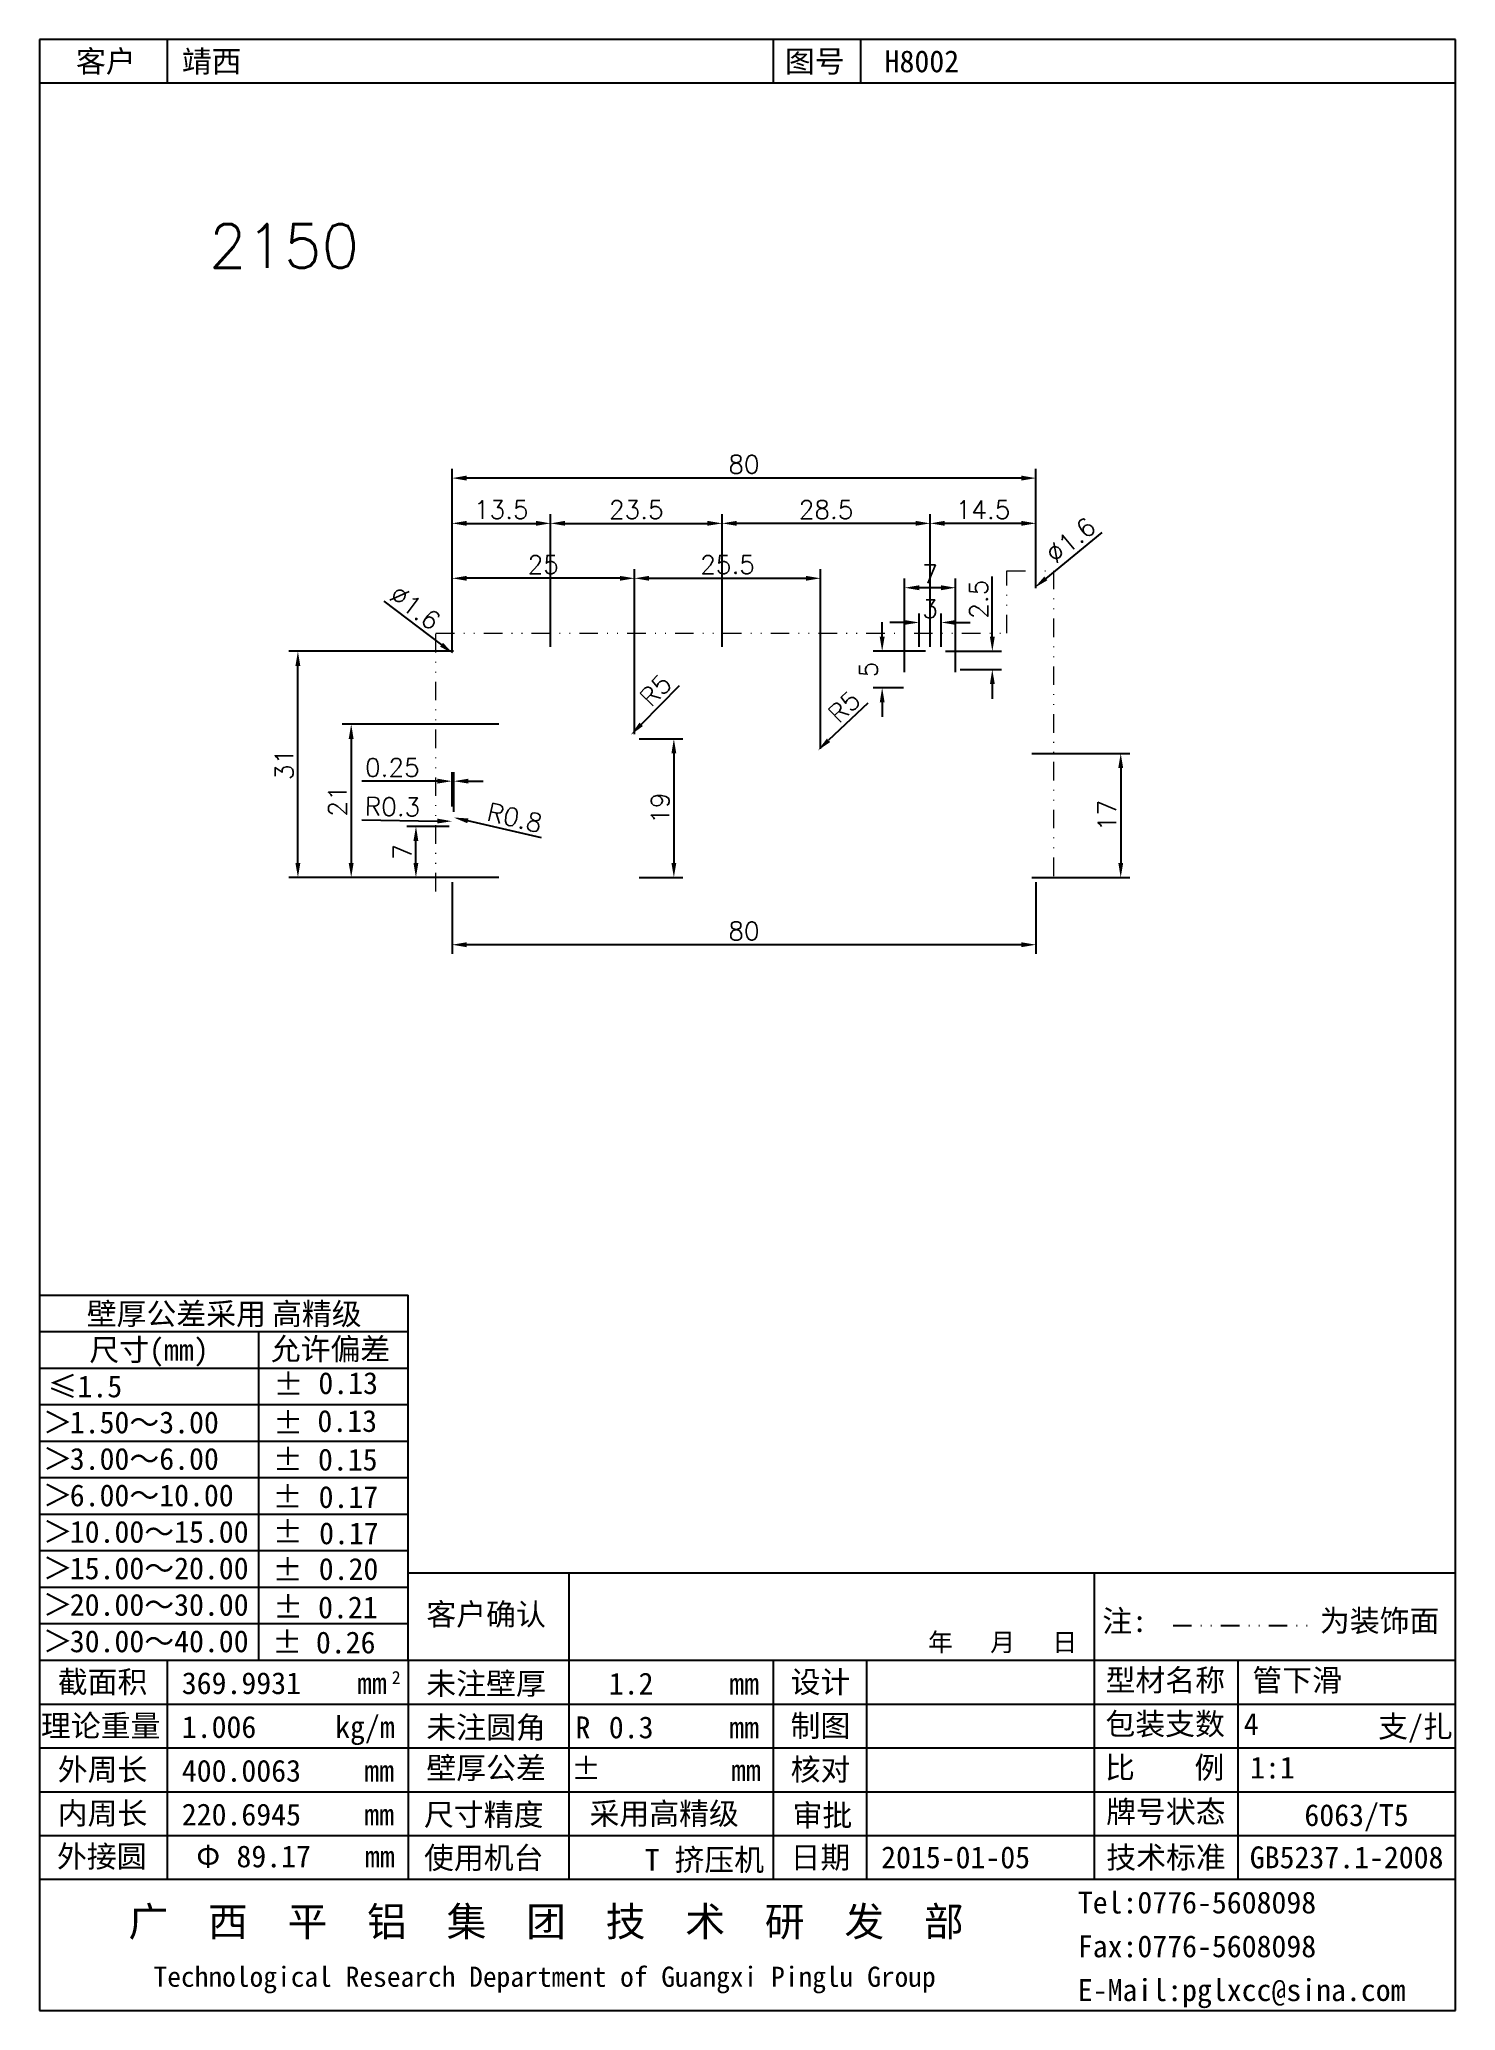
# Model space of a CAD drawing. Header units: millimetres. Extents: x -691 to 1378, y -267 to 296.
# Drawn here: x 214.2 to 408.2, y 3.5 to 273.6 of the extents above; entities that cross this region are included whole.
import ezdxf

# ---------------------------------------------------------------- set-up
doc = ezdxf.new("R2010")
doc.units = ezdxf.units.MM
doc.header["$MEASUREMENT"] = 0
doc.linetypes.add('DIVIDEX2', pattern=[63.5, 25.4, -12.7, 0, -12.7, 0, -12.7])
doc.layers.add('DIM', color=1, linetype='Continuous')
doc.layers.add('图层1', color=4, linetype='DIVIDEX2', lineweight=15)
doc.styles.add('LT2.5', font='SimSun.ttf', dxfattribs={"height": 2.5})
doc.styles.add('LT3', font='SimSun.ttf', dxfattribs={"height": 3})
doc.styles.add('LT4', font='SimSun.ttf', dxfattribs={"height": 4})
doc.styles.get("Standard").update_dxf_attribs({"font": 'txt', "bigfont": 'gbcbig.shx'})
doc.dimstyles.new('ISO-25', dxfattribs={"dimtxt": 2.5, "dimasz": 2, "dimexe": 1.25, "dimexo": 0.625, "dimtad": 1, "dimdsep": 46, "dimtxsty": 'Standard', "dimcen": 0, "dimadec": 0, "dimazin": 0, "dimtfac": 1, "dimtofl": 0, "dimtmove": 0, "dimatfit": 3, "dimfxl": 0, "dimarcsym": 0})

msp = doc.modelspace()

# ---------------------------------------------------------------- texts
at = {"layer": 'DIM', "insert": (237.391, 248.34), "char_height": 6, "width": 959.26044, "attachment_point": 1}
msp.add_mtext('2150', dxfattribs=at)

# ---------------------------------------------------------------- blocks, each defined once
blk = doc.blocks.new('1')
for p, q in [((195.97, 278.63), (1.97, 278.63)), ((1.97, 278.63), (1.97, 8.51)), ((19.47, 278.63), (19.47, 272.63)), ((102.47, 278.63), (102.47, 272.63)), ((114.43, 278.63), (114.43, 272.63)), ((195.97, 8.51), (195.97, 278.63)), ((195.97, 272.63), (1.97, 272.63)), ((52.47, 68.51), (195.97, 68.51)), ((74.47, 68.51), (74.47, 26.51)), ((146.47, 68.51), (146.47, 26.51)), ((1.97, 56.51), (195.97, 56.51)), ((19.47, 56.51), (19.47, 26.51)), ((52.47, 56.51), (52.47, 26.51)), ((102.47, 56.51), (102.47, 26.51)), ((115.27, 56.51), (115.27, 26.51)), ((166.13, 56.51), (166.13, 26.51)), ((1.97, 50.51), (195.97, 50.51)), ((1.97, 44.51), (195.97, 44.51)), ((1.97, 38.51), (195.97, 38.51)), ((1.97, 32.51), (195.97, 32.51)), ((1.97, 26.51), (195.97, 26.51)), ((1.97, 8.51), (195.97, 8.51))]:
    blk.add_line(p, q)
at = {"ltscale": 0.1}
for p, q in [((1.96, 106.55), (52.47, 106.55)), ((52.47, 56.55), (52.47, 106.55)), ((1.96, 101.55), (52.47, 101.55)), ((31.98, 101.55), (31.98, 56.55)), ((1.96, 96.55), (52.47, 96.55)), ((1.96, 91.55), (52.47, 91.55)), ((1.96, 86.55), (52.47, 86.55)), ((1.97, 86.55), (52.47, 86.55)), ((1.97, 81.55), (52.47, 81.55)), ((1.97, 76.55), (52.47, 76.55)), ((1.97, 71.55), (52.47, 71.55)), ((1.97, 66.55), (52.47, 66.55)), ((1.97, 61.55), (52.47, 61.55))]:
    blk.add_line(p, q, dxfattribs=at)
at = {"linetype": 'DIVIDEX2', "ltscale": 0.1}
blk.add_line((157.27, 61.3), (175.68, 61.3), dxfattribs=at)
for s, height, style, p in [('客户', 3, 'LT3', (6.97, 274.13)), ('图号', 3, 'LT3', (104.1, 274.13)), ('客户确认', 3, 'LT3', (54.97, 61.32)), ('年   月   日', 2.5, 'LT3', (123.69, 57.75)), ('截面积', 3, 'LT3', (4.47, 52.05)), ('mm', 3, 'LT3', (45.47, 51.88)), ('2', 1.8, 'LT3', (50.23, 53.25)), ('未注壁厚', 3, 'LT3', (54.97, 51.82)), ('mm', 3, 'LT3', (96.47, 51.82)), ('设计', 3, 'LT3', (104.87, 52.05)), ('型材名称', 3, 'LT3', (148.02, 52.29)), ('理论重量', 3, 'LT3', (2.17, 46.05)), ('kg/m', 3, 'LT3', (42.47, 45.88)), ('未注圆角', 3, 'LT3', (54.97, 45.82)), ('R', 3, 'LT3', (75.4, 45.82)), ('制图', 3, 'LT3', (104.87, 46.05)), ('包装支数', 3, 'LT3', (148, 46.29)), ('mm', 3, 'LT3', (96.47, 45.82)), ('外周长', 3, 'LT3', (4.47, 40.05)), ('壁厚公差', 3, 'LT3', (54.97, 40.26)), ('核对', 3, 'LT3', (104.87, 40.05)), ('比    例', 3, 'LT3', (147.95, 40.32)), ('mm', 3, 'LT3', (46.47, 39.88)), ('内周长', 3, 'LT3', (4.47, 34.05)), ('mm', 3, 'LT3', (46.47, 33.88)), ('牌号状态', 3, 'LT3', (148.09, 34.26)), ('外接圆 ', 3, 'LT3', (4.37, 28.14)), ('Φ', 3, 'LT3', (23.45, 28.14)), ('mm', 3, 'LT3', (46.56, 28.14)), ('使用机台', 3, 'LT3', (54.65, 27.95)), ('日期', 3, 'LT3', (104.87, 28.01)), ('技术标准', 3, 'LT3', (148.12, 28.01)), ('GB5237.1-2008', 3, 'LT3', (167.78, 28.01)), ('Tel:0776-5608098', 3, 'LT3', (144.22, 21.82)), ('广  西  平  铝  集  团  技  术  研  发  部', 4, 'LT4', (14.15, 18.71)), ('Fax:0776-5608098', 3, 'LT3', (144.22, 15.82)), ('Technological Research Department of Guangxi Pinglu Group', 2.7638, 'LT2.5', (17.59, 11.77)), ('E-Mail:pglxcc@sina.com', 3, 'LT3', (144.22, 9.82))]:
    blk.add_text(s, height=height, dxfattribs=dict(style=style)).set_placement(p)
at = {"ltscale": 0.1, "style": 'LT3'}
for s, p in [('壁厚公差采用', (8.44, 102.49)), ('高精级', (33.83, 102.49)), ('尺寸(mm)', (8.8, 97.57)), ('允许偏差', (33.65, 97.67)), ('≤1.5', (3.1, 92.55)), ('±', (34.03, 92.82)), ('0.13', (40.18, 93)), ('1.50～3.00', (6.12, 87.62)), ('±', (33.98, 87.55)), ('0.13', (40.05, 87.81)), ('3.00～6.00', (6.12, 82.62)), ('±', (33.96, 82.53)), ('0.15', (40.12, 82.52)), ('6.00～10.00', (6.12, 77.62)), ('±', (33.91, 77.4)), ('0.17', (40.21, 77.39)), ('±', (33.94, 72.61)), ('10.00～15.00', (6.12, 72.62)), ('0.17', (40.28, 72.42)), ('15.00～20.00', (6.12, 67.62)), ('±', (33.92, 67.39)), ('0.20', (40.23, 67.53)), ('20.00～30.00', (6.12, 62.62)), ('±', (34, 62.3)), ('0.21', (40.14, 62.27)), ('注:', (147.57, 60.4)), ('为装饰面', (177.39, 60.44)), ('30.00～40.00', (6.12, 57.62)), ('±', (33.86, 57.47)), ('0.26', (39.84, 57.46)), ('支/扎', (185.36, 45.95)), ('±', (74.8, 40.17)), ('mm', (96.71, 39.96)), ('尺寸精度', (54.64, 33.87)), ('采用高精级', (77.32, 34.01)), ('审批', (105.14, 33.78)), ('6063/T5', (175.26, 33.8)), ('T 挤压机', (84.88, 27.67))]:
    blk.add_text(s, height=3, dxfattribs=at).set_placement(p)
for p in [(2.94, 91.22), (2.94, 86.22), (2.94, 81.22), (2.94, 76.22), (2.94, 71.22), (2.94, 66.22), (2.94, 61.22)]:
    blk.add_text('∧', height=3, rotation=270, dxfattribs=at).set_placement(p)
at = {"style": 'LT3', "flags": 12}
for tag, p in [('客户', (21.47, 274.13)), ('图号', (117.75, 274.13)), ('截面积', (21.47, 51.88)), ('未注壁厚', (79.97, 51.82)), ('设计', (117.27, 52.05)), ('型材名称', (168.13, 52.29)), ('理论重量', (21.47, 45.88)), ('未注圆角', (79.97, 45.82)), ('制图', (117.27, 46.05)), ('包装支数', (166.95, 46.29)), ('外周长', (21.47, 39.88)), ('壁厚公差', (79.97, 40.05)), ('核对', (117.27, 40.05)), ('比例', (167.83, 40.32)), ('内周长', (21.47, 33.88)), ('审批', (117.27, 33.86)), ('外接圆D', (28.95, 28.14)), ('使用机台', (74.87, 27.74)), ('日期', (117.27, 28.01))]:
    blk.add_attdef(tag, p, '', height=3, dxfattribs=at)
blk = doc.blocks.new('*D19')
at = {"layer": 'Defpoints', "color": 0, "transparency": 16777216}
for p in [(270.69, 158.79), (350.69, 158.79), (270.69, 149.58)]:
    blk.add_point(p, dxfattribs=at)
at = {"layer": 'DIM', "color": 0, "lineweight": -2, "transparency": 16777216}
for p, q in [((270.69, 158.17), (270.69, 148.33)), ((350.69, 158.17), (350.69, 148.33)), ((348.69, 149.58), (272.69, 149.58))]:
    blk.add_line(p, q, dxfattribs=at)
at = {"layer": 'DIM', "color": 0, "transparency": 16777216}
for points in [[(272.69, 149.91), (272.69, 149.24), (270.69, 149.58)], [(348.69, 149.91), (348.69, 149.24), (350.69, 149.58)]]:
    blk.add_solid(points, dxfattribs=at)
at = {"layer": 'DIM', "color": 0, "transparency": 16777216, "insert": (310.69, 151.45), "char_height": 2.5, "attachment_point": 5}
blk.add_mtext('80', dxfattribs=at)
blk = doc.blocks.new('*D20')
at = {"layer": 'Defpoints', "color": 0, "transparency": 16777216}
for p in [(249.58, 189.79), (271.51, 189.79), (270.69, 158.79)]:
    blk.add_point(p, dxfattribs=at)
at = {"layer": 'DIM', "color": 0, "lineweight": -2, "transparency": 16777216}
for p, q in [((270.88, 189.79), (248.33, 189.79)), ((249.58, 160.79), (249.58, 187.79)), ((270.06, 158.79), (248.33, 158.79))]:
    blk.add_line(p, q, dxfattribs=at)
at = {"layer": 'DIM', "color": 0, "transparency": 16777216}
for points in [[(249.24, 187.79), (249.91, 187.79), (249.58, 189.79)], [(249.24, 160.79), (249.91, 160.79), (249.58, 158.79)]]:
    blk.add_solid(points, dxfattribs=at)
at = {"layer": 'DIM', "color": 0, "transparency": 16777216, "insert": (247.7, 174.29), "char_height": 2.5, "attachment_point": 5, "rotation": 90}
blk.add_mtext('31', dxfattribs=at)
blk = doc.blocks.new('*D21')
at = {"layer": 'Defpoints', "color": 0, "transparency": 16777216}
for p in [(277.74, 179.79), (256.88, 158.79), (277.74, 158.79)]:
    blk.add_point(p, dxfattribs=at)
at = {"layer": 'DIM', "color": 0, "lineweight": -2, "transparency": 16777216}
for p, q in [((277.11, 179.79), (255.63, 179.79)), ((256.88, 177.79), (256.88, 160.79)), ((277.11, 158.79), (255.63, 158.79))]:
    blk.add_line(p, q, dxfattribs=at)
at = {"layer": 'DIM', "color": 0, "transparency": 16777216}
for points in [[(256.54, 177.79), (257.21, 177.79), (256.88, 179.79)], [(256.54, 160.79), (257.21, 160.79), (256.88, 158.79)]]:
    blk.add_solid(points, dxfattribs=at)
at = {"layer": 'DIM', "color": 0, "transparency": 16777216, "insert": (255, 169.29), "char_height": 2.5, "attachment_point": 5, "rotation": 90}
blk.add_mtext('21', dxfattribs=at)
blk = doc.blocks.new('*D22')
at = {"layer": 'Defpoints', "color": 0, "transparency": 16777216}
for p in [(284.19, 207.32), (284.19, 189.79), (270.69, 188.99)]:
    blk.add_point(p, dxfattribs=at)
at = {"layer": 'DIM', "color": 0, "lineweight": -2, "transparency": 16777216}
for p, q in [((270.69, 189.62), (270.69, 208.57)), ((284.19, 190.42), (284.19, 208.57)), ((272.69, 207.32), (282.19, 207.32))]:
    blk.add_line(p, q, dxfattribs=at)
at = {"layer": 'DIM', "color": 0, "transparency": 16777216}
for points in [[(272.69, 207.66), (272.69, 206.99), (270.69, 207.32)], [(282.19, 207.66), (282.19, 206.99), (284.19, 207.32)]]:
    blk.add_solid(points, dxfattribs=at)
at = {"layer": 'DIM', "color": 0, "transparency": 16777216, "insert": (277.44, 209.2), "char_height": 2.5, "attachment_point": 5}
blk.add_mtext('13.5', dxfattribs=at)
blk = doc.blocks.new('*D23')
at = {"layer": 'Defpoints', "color": 0, "transparency": 16777216}
for p in [(307.69, 207.32), (284.19, 189.79), (307.69, 189.79)]:
    blk.add_point(p, dxfattribs=at)
at = {"layer": 'DIM', "color": 0, "lineweight": -2, "transparency": 16777216}
for p, q in [((284.19, 190.42), (284.19, 208.57)), ((307.69, 190.42), (307.69, 208.57)), ((286.19, 207.32), (305.69, 207.32))]:
    blk.add_line(p, q, dxfattribs=at)
at = {"layer": 'DIM', "color": 0, "transparency": 16777216}
for points in [[(286.19, 207.66), (286.19, 206.99), (284.19, 207.32)], [(305.69, 207.66), (305.69, 206.99), (307.69, 207.32)]]:
    blk.add_solid(points, dxfattribs=at)
at = {"layer": 'DIM', "color": 0, "transparency": 16777216, "insert": (295.94, 209.2), "char_height": 2.5, "attachment_point": 5}
blk.add_mtext('23.5', dxfattribs=at)
blk = doc.blocks.new('*D24')
at = {"layer": 'Defpoints', "color": 0, "transparency": 16777216}
for p in [(307.69, 207.32), (307.69, 189.79), (336.19, 189.79)]:
    blk.add_point(p, dxfattribs=at)
at = {"layer": 'DIM', "color": 0, "lineweight": -2, "transparency": 16777216}
for p, q in [((307.69, 190.42), (307.69, 208.57)), ((336.19, 190.42), (336.19, 208.57)), ((334.19, 207.32), (309.69, 207.32))]:
    blk.add_line(p, q, dxfattribs=at)
at = {"layer": 'DIM', "color": 0, "transparency": 16777216}
for points in [[(309.69, 207.66), (309.69, 206.99), (307.69, 207.32)], [(334.19, 207.66), (334.19, 206.99), (336.19, 207.32)]]:
    blk.add_solid(points, dxfattribs=at)
at = {"layer": 'DIM', "color": 0, "transparency": 16777216, "insert": (321.94, 209.2), "char_height": 2.5, "attachment_point": 5}
blk.add_mtext('28.5', dxfattribs=at)
blk = doc.blocks.new('*D25')
at = {"layer": 'Defpoints', "color": 0, "transparency": 16777216}
for p in [(336.19, 207.32), (350.69, 197.82), (336.19, 189.79)]:
    blk.add_point(p, dxfattribs=at)
at = {"layer": 'DIM', "color": 0, "lineweight": -2, "transparency": 16777216}
for p, q in [((336.19, 190.42), (336.19, 208.57)), ((350.69, 198.45), (350.69, 208.57)), ((348.69, 207.32), (338.19, 207.32))]:
    blk.add_line(p, q, dxfattribs=at)
at = {"layer": 'DIM', "color": 0, "transparency": 16777216}
for points in [[(338.19, 207.66), (338.19, 206.99), (336.19, 207.32)], [(348.69, 207.66), (348.69, 206.99), (350.69, 207.32)]]:
    blk.add_solid(points, dxfattribs=at)
at = {"layer": 'DIM', "color": 0, "transparency": 16777216, "insert": (343.44, 209.2), "char_height": 2.5, "attachment_point": 5}
blk.add_mtext('14.5', dxfattribs=at)
blk = doc.blocks.new('*D26')
at = {"layer": 'Defpoints', "color": 0, "transparency": 16777216}
for p in [(270.69, 213.52), (350.69, 197.99), (270.69, 188.99)]:
    blk.add_point(p, dxfattribs=at)
at = {"layer": 'DIM', "color": 0, "lineweight": -2, "transparency": 16777216}
for p, q in [((270.69, 189.62), (270.69, 214.77)), ((348.69, 213.52), (272.69, 213.52)), ((350.69, 198.62), (350.69, 214.77))]:
    blk.add_line(p, q, dxfattribs=at)
at = {"layer": 'DIM', "color": 0, "transparency": 16777216}
for points in [[(272.69, 213.86), (272.69, 213.19), (270.69, 213.52)], [(348.69, 213.86), (348.69, 213.19), (350.69, 213.52)]]:
    blk.add_solid(points, dxfattribs=at)
at = {"layer": 'DIM', "color": 0, "transparency": 16777216, "insert": (310.69, 215.4), "char_height": 2.5, "attachment_point": 5}
blk.add_mtext('80', dxfattribs=at)
blk = doc.blocks.new('*D27')
at = {"layer": 'Defpoints', "color": 0, "transparency": 16777216}
for p in [(295.69, 177.79), (295.69, 158.79), (301.08, 158.79)]:
    blk.add_point(p, dxfattribs=at)
at = {"layer": 'DIM', "color": 0, "lineweight": -2, "transparency": 16777216}
for p, q in [((296.31, 177.79), (302.33, 177.79)), ((301.08, 175.79), (301.08, 160.79)), ((296.31, 158.79), (302.33, 158.79))]:
    blk.add_line(p, q, dxfattribs=at)
at = {"layer": 'DIM', "color": 0, "transparency": 16777216}
for points in [[(300.75, 175.79), (301.42, 175.79), (301.08, 177.79)], [(300.75, 160.79), (301.42, 160.79), (301.08, 158.79)]]:
    blk.add_solid(points, dxfattribs=at)
at = {"layer": 'DIM', "color": 0, "transparency": 16777216, "insert": (299.21, 168.29), "char_height": 2.5, "attachment_point": 5, "rotation": 90}
blk.add_mtext('19', dxfattribs=at)
blk = doc.blocks.new('*D28')
at = {"layer": 'Defpoints', "color": 0, "transparency": 16777216}
for p in [(349.49, 175.79), (349.49, 158.79), (362.3, 158.79)]:
    blk.add_point(p, dxfattribs=at)
at = {"layer": 'DIM', "color": 0, "lineweight": -2, "transparency": 16777216}
for p, q in [((350.11, 175.79), (363.55, 175.79)), ((362.3, 173.79), (362.3, 160.79)), ((350.11, 158.79), (363.55, 158.79))]:
    blk.add_line(p, q, dxfattribs=at)
at = {"layer": 'DIM', "color": 0, "transparency": 16777216}
for points in [[(361.97, 173.79), (362.64, 173.79), (362.3, 175.79)], [(361.97, 160.79), (362.64, 160.79), (362.3, 158.79)]]:
    blk.add_solid(points, dxfattribs=at)
at = {"layer": 'DIM', "color": 0, "transparency": 16777216, "insert": (360.43, 167.29), "char_height": 2.5, "attachment_point": 5, "rotation": 90}
blk.add_mtext('17', dxfattribs=at)
blk = doc.blocks.new('*D29')
at = {"layer": 'Defpoints', "color": 0, "transparency": 16777216}
for p in [(270.85, 189.48), (272.12, 188.51)]:
    blk.add_point(p, dxfattribs=at)
at = {"layer": 'DIM', "color": 0, "lineweight": -2, "transparency": 16777216}
blk.add_line((261.34, 196.66), (269.25, 190.68), dxfattribs=at)
at = {"layer": 'DIM', "color": 0, "transparency": 16777216}
blk.add_solid([(269.45, 190.95), (269.05, 190.42), (270.85, 189.48)], dxfattribs=at)
at = {"layer": 'DIM', "color": 0, "transparency": 16777216, "insert": (265.63, 195.77), "char_height": 2.5, "attachment_point": 5, "rotation": 322.9103}
blk.add_mtext('∅1.6', dxfattribs=at)
blk = doc.blocks.new('*D30')
at = {"layer": 'Defpoints', "color": 0, "transparency": 16777216}
for p in [(349.27, 197.48), (350.5, 198.5)]:
    blk.add_point(p, dxfattribs=at)
at = {"layer": 'DIM', "color": 0, "lineweight": -2, "transparency": 16777216}
blk.add_line((359.7, 206.08), (352.05, 199.77), dxfattribs=at)
at = {"layer": 'DIM', "color": 0, "transparency": 16777216}
blk.add_solid([(351.83, 200.03), (352.26, 199.52), (350.5, 198.5)], dxfattribs=at)
at = {"layer": 'DIM', "color": 0, "transparency": 16777216, "insert": (355.45, 205.01), "char_height": 2.5, "attachment_point": 5, "rotation": 39.4704}
blk.add_mtext('∅1.6', dxfattribs=at)
blk = doc.blocks.new('*D31')
at = {"layer": 'Defpoints', "color": 0, "transparency": 16777216}
for p in [(270.69, 199.79), (270.69, 188.99), (295.69, 177.79)]:
    blk.add_point(p, dxfattribs=at)
at = {"layer": 'DIM', "color": 0, "lineweight": -2, "transparency": 16777216}
for p, q in [((270.69, 189.62), (270.69, 201.04)), ((295.69, 178.42), (295.69, 201.04)), ((293.69, 199.79), (272.69, 199.79))]:
    blk.add_line(p, q, dxfattribs=at)
at = {"layer": 'DIM', "color": 0, "transparency": 16777216}
for points in [[(272.69, 200.12), (272.69, 199.46), (270.69, 199.79)], [(293.69, 200.12), (293.69, 199.46), (295.69, 199.79)]]:
    blk.add_solid(points, dxfattribs=at)
at = {"layer": 'DIM', "color": 0, "transparency": 16777216, "insert": (283.19, 201.67), "char_height": 2.5, "attachment_point": 5}
blk.add_mtext('25', dxfattribs=at)
blk = doc.blocks.new('*D32')
at = {"layer": 'Defpoints', "color": 0, "transparency": 16777216}
for p in [(321.19, 199.79), (295.69, 177.79), (321.19, 175.79)]:
    blk.add_point(p, dxfattribs=at)
at = {"layer": 'DIM', "color": 0, "lineweight": -2, "transparency": 16777216}
for p, q in [((295.69, 178.42), (295.69, 201.04)), ((321.19, 176.42), (321.19, 201.04)), ((297.69, 199.79), (319.19, 199.79))]:
    blk.add_line(p, q, dxfattribs=at)
at = {"layer": 'DIM', "color": 0, "transparency": 16777216}
for points in [[(297.69, 200.12), (297.69, 199.46), (295.69, 199.79)], [(319.19, 200.12), (319.19, 199.46), (321.19, 199.79)]]:
    blk.add_solid(points, dxfattribs=at)
at = {"layer": 'DIM', "color": 0, "transparency": 16777216, "insert": (308.44, 201.67), "char_height": 2.5, "attachment_point": 5}
blk.add_mtext('25.5', dxfattribs=at)
blk = doc.blocks.new('*D33')
at = {"layer": 'Defpoints', "color": 0, "transparency": 16777216}
for p in [(295.2, 178.35), (291.69, 174.79)]:
    blk.add_point(p, dxfattribs=at)
at = {"layer": 'DIM', "color": 0, "lineweight": -2, "transparency": 16777216}
blk.add_line((301.82, 185.05), (296.61, 179.77), dxfattribs=at)
at = {"layer": 'DIM', "color": 0, "transparency": 16777216}
blk.add_solid([(296.37, 180.01), (296.84, 179.54), (295.2, 178.35)], dxfattribs=at)
at = {"layer": 'DIM', "color": 0, "transparency": 16777216, "insert": (298.58, 184.44), "char_height": 2.5, "attachment_point": 5, "rotation": 45.3306}
blk.add_mtext('R5', dxfattribs=at)
blk = doc.blocks.new('*D34')
at = {"layer": 'Defpoints', "color": 0, "transparency": 16777216}
for p in [(320.83, 176.22), (317.19, 172.79)]:
    blk.add_point(p, dxfattribs=at)
at = {"layer": 'DIM', "color": 0, "lineweight": -2, "transparency": 16777216}
blk.add_line((327.68, 182.67), (322.28, 177.59), dxfattribs=at)
at = {"layer": 'DIM', "color": 0, "transparency": 16777216}
blk.add_solid([(322.05, 177.83), (322.51, 177.35), (320.83, 176.22)], dxfattribs=at)
at = {"layer": 'DIM', "color": 0, "transparency": 16777216, "insert": (324.43, 182.18), "char_height": 2.5, "attachment_point": 5, "rotation": 43.2574}
blk.add_mtext('R5', dxfattribs=at)
blk = doc.blocks.new('*D35')
at = {"layer": 'Defpoints', "color": 0, "transparency": 16777216}
for p in [(332.69, 198.5), (332.69, 186.29), (339.69, 186.29)]:
    blk.add_point(p, dxfattribs=at)
at = {"layer": 'DIM', "color": 0, "lineweight": -2, "transparency": 16777216}
for p, q in [((332.69, 186.92), (332.69, 199.75)), ((337.69, 198.5), (334.69, 198.5)), ((339.69, 186.92), (339.69, 199.75))]:
    blk.add_line(p, q, dxfattribs=at)
at = {"layer": 'DIM', "color": 0, "transparency": 16777216}
for points in [[(334.69, 198.83), (334.69, 198.16), (332.69, 198.5)], [(337.69, 198.83), (337.69, 198.16), (339.69, 198.5)]]:
    blk.add_solid(points, dxfattribs=at)
at = {"layer": 'DIM', "color": 0, "transparency": 16777216, "insert": (336.19, 200.37), "char_height": 2.5, "attachment_point": 5}
blk.add_mtext('7', dxfattribs=at)
blk = doc.blocks.new('*D36')
at = {"layer": 'Defpoints', "color": 0, "transparency": 16777216}
for p in [(336.19, 189.79), (329.62, 184.79), (333.19, 184.79)]:
    blk.add_point(p, dxfattribs=at)
at = {"layer": 'DIM', "color": 0, "lineweight": -2, "transparency": 16777216}
for p, q in [((329.62, 191.79), (329.62, 193.79)), ((335.56, 189.79), (328.37, 189.79)), ((332.56, 184.79), (328.37, 184.79)), ((329.62, 182.79), (329.62, 180.79))]:
    blk.add_line(p, q, dxfattribs=at)
at = {"layer": 'DIM', "color": 0, "transparency": 16777216}
for points in [[(329.29, 191.79), (329.96, 191.79), (329.62, 189.79)], [(329.29, 182.79), (329.96, 182.79), (329.62, 184.79)]]:
    blk.add_solid(points, dxfattribs=at)
at = {"layer": 'DIM', "color": 0, "transparency": 16777216, "insert": (327.75, 187.29), "char_height": 2.5, "attachment_point": 5, "rotation": 90}
blk.add_mtext('5', dxfattribs=at)
blk = doc.blocks.new('*D37')
at = {"layer": 'Defpoints', "color": 0, "transparency": 16777216}
for p in [(337.69, 193.74), (334.69, 189.79), (337.69, 189.79)]:
    blk.add_point(p, dxfattribs=at)
at = {"layer": 'DIM', "color": 0, "lineweight": -2, "transparency": 16777216}
for p, q in [((334.69, 190.42), (334.69, 194.99)), ((337.69, 190.42), (337.69, 194.99)), ((332.69, 193.74), (330.69, 193.74)), ((339.69, 193.74), (341.69, 193.74))]:
    blk.add_line(p, q, dxfattribs=at)
at = {"layer": 'DIM', "color": 0, "transparency": 16777216}
for points in [[(332.69, 194.07), (332.69, 193.41), (334.69, 193.74)], [(339.69, 194.07), (339.69, 193.41), (337.69, 193.74)]]:
    blk.add_solid(points, dxfattribs=at)
at = {"layer": 'DIM', "color": 0, "transparency": 16777216, "insert": (336.19, 195.61), "char_height": 2.5, "attachment_point": 5}
blk.add_mtext('3', dxfattribs=at)
blk = doc.blocks.new('*D38')
at = {"layer": 'Defpoints', "color": 0, "transparency": 16777216}
for p in [(337.69, 189.79), (344.71, 189.79), (339.69, 187.29)]:
    blk.add_point(p, dxfattribs=at)
at = {"layer": 'DIM', "color": 0, "lineweight": -2, "transparency": 16777216}
for p, q in [((344.71, 191.79), (344.71, 200.04)), ((338.31, 189.79), (345.96, 189.79)), ((340.31, 187.29), (345.96, 187.29)), ((344.71, 185.29), (344.71, 183.29))]:
    blk.add_line(p, q, dxfattribs=at)
at = {"layer": 'DIM', "color": 0, "transparency": 16777216}
for points in [[(344.38, 191.79), (345.05, 191.79), (344.71, 189.79)], [(344.38, 185.29), (345.05, 185.29), (344.71, 187.29)]]:
    blk.add_solid(points, dxfattribs=at)
at = {"layer": 'DIM', "color": 0, "transparency": 16777216, "insert": (342.84, 196.92), "char_height": 2.5, "attachment_point": 5, "rotation": 90}
blk.add_mtext('2.5', dxfattribs=at)
blk = doc.blocks.new('*D39')
at = {"layer": 'Defpoints', "color": 0, "transparency": 16777216}
for p in [(265.75, 165.79), (270.94, 165.79), (270.69, 158.79)]:
    blk.add_point(p, dxfattribs=at)
at = {"layer": 'DIM', "color": 0, "lineweight": -2, "transparency": 16777216}
for p, q in [((270.31, 165.79), (264.5, 165.79)), ((265.75, 160.79), (265.75, 163.79)), ((270.06, 158.79), (264.5, 158.79))]:
    blk.add_line(p, q, dxfattribs=at)
at = {"layer": 'DIM', "color": 0, "transparency": 16777216}
for points in [[(265.41, 163.79), (266.08, 163.79), (265.75, 165.79)], [(265.41, 160.79), (266.08, 160.79), (265.75, 158.79)]]:
    blk.add_solid(points, dxfattribs=at)
at = {"layer": 'DIM', "color": 0, "transparency": 16777216, "insert": (263.87, 162.29), "char_height": 2.5, "attachment_point": 5, "rotation": 90}
blk.add_mtext('7', dxfattribs=at)
blk = doc.blocks.new('*D40')
at = {"layer": 'Defpoints', "color": 0, "transparency": 16777216}
for p in [(270.69, 171.99), (270.69, 167.89), (270.94, 167.19)]:
    blk.add_point(p, dxfattribs=at)
at = {"layer": 'DIM', "color": 0, "lineweight": -2, "transparency": 16777216}
for p, q in [((270.69, 168.51), (270.69, 173.24)), ((270.94, 167.81), (270.94, 173.24)), ((268.69, 171.99), (258.35, 171.99)), ((272.94, 171.99), (274.94, 171.99))]:
    blk.add_line(p, q, dxfattribs=at)
at = {"layer": 'DIM', "color": 0, "transparency": 16777216}
for points in [[(268.69, 172.33), (268.69, 171.66), (270.69, 171.99)], [(272.94, 172.33), (272.94, 171.66), (270.94, 171.99)]]:
    blk.add_solid(points, dxfattribs=at)
at = {"layer": 'DIM', "color": 0, "transparency": 16777216, "insert": (262.52, 173.87), "char_height": 2.5, "attachment_point": 5}
blk.add_mtext('0.25', dxfattribs=at)
blk = doc.blocks.new('*D41')
at = {"layer": 'Defpoints', "color": 0, "transparency": 16777216}
for p in [(270.14, 167.19), (270.91, 167.01)]:
    blk.add_point(p, dxfattribs=at)
at = {"layer": 'DIM', "color": 0, "lineweight": -2, "transparency": 16777216}
blk.add_line((282.93, 164.22), (272.86, 166.56), dxfattribs=at)
at = {"layer": 'DIM', "color": 0, "transparency": 16777216}
blk.add_solid([(272.94, 166.88), (272.79, 166.23), (270.91, 167.01)], dxfattribs=at)
at = {"layer": 'DIM', "color": 0, "transparency": 16777216, "insert": (279.29, 166.99), "char_height": 2.5, "attachment_point": 5, "rotation": 346.9488}
blk.add_mtext('R0.8', dxfattribs=at)
blk = doc.blocks.new('*D42')
at = {"layer": 'Defpoints', "color": 0, "transparency": 16777216}
for p in [(270.69, 166.5), (270.99, 166.49)]:
    blk.add_point(p, dxfattribs=at)
at = {"layer": 'DIM', "color": 0, "lineweight": -2, "transparency": 16777216}
blk.add_line((258.35, 166.67), (268.69, 166.52), dxfattribs=at)
at = {"layer": 'DIM', "color": 0, "transparency": 16777216}
blk.add_solid([(268.69, 166.86), (268.68, 166.19), (270.69, 166.5)], dxfattribs=at)
at = {"layer": 'DIM', "color": 0, "transparency": 16777216, "insert": (262.55, 168.49), "char_height": 2.5, "attachment_point": 5, "rotation": 359.1705}
blk.add_mtext('R0.3', dxfattribs=at)

# ---------------------------------------------------------------- dimensions: what is measured, and where the dimension line sits
at = {"layer": 'DIM'}
for base, p1, p2, picture, middle in [((270.685, 213.523), (350.685, 197.993), (270.685, 188.993), '*D26', (310.685, 215.398)), ((284.185, 207.323), (270.685, 188.993), (284.185, 189.793), '*D22', (277.435, 209.198)), ((307.685, 207.323), (284.185, 189.793), (307.685, 189.793), '*D23', (295.935, 209.198)), ((307.685, 207.323), (336.185, 189.793), (307.685, 189.793), '*D24', (321.935, 209.198)), ((336.185, 207.323), (350.685, 197.82), (336.185, 189.793), '*D25', (343.435, 209.198)), ((270.685, 199.791), (295.685, 177.793), (270.685, 188.993), '*D31', (283.185, 201.666)), ((321.185, 199.791), (295.685, 177.793), (321.185, 175.793), '*D32', (308.435, 201.666)), ((332.685, 198.497), (339.685, 186.293), (332.685, 186.293), '*D35', (336.185, 200.372)), ((337.685, 193.74), (334.685, 189.793), (337.685, 189.793), '*D37', (336.185, 195.615))]:
    dim = msp.add_linear_dim(base=base, p1=p1, p2=p2, dimstyle='ISO-25', override={"dimfxl": 1.25}, dxfattribs=at)
    dim.commit()
    dim.dimension.update_dxf_attribs({"geometry": picture, "text_midpoint": middle})
for p1, p2, picture, middle in [((349.268, 197.485), (350.503, 198.502), '*D30', (355.454, 205.008)), ((272.123, 188.511), (270.847, 189.476), '*D29', (265.63, 195.771))]:
    dim = msp.add_diameter_dim_2p(p1=p1, p2=p2, dimstyle='ISO-25', override={"dimfxl": 1.25}, dxfattribs=at)
    dim.commit()
    dim.dimension.update_dxf_attribs({"geometry": picture, "text_midpoint": middle})
for base, p1, p2, picture, middle in [((344.714, 189.793), (339.685, 187.293), (337.685, 189.793), '*D38', (342.839, 196.918)), ((329.624, 184.793), (336.185, 189.793), (333.185, 184.793), '*D36', (327.749, 187.293)), ((301.084, 158.793), (295.685, 177.793), (295.685, 158.793), '*D27', (299.209, 168.293)), ((362.302, 158.793), (349.485, 175.793), (349.485, 158.793), '*D28', (360.427, 167.293)), ((265.748, 165.793), (270.685, 158.793), (270.935, 165.793), '*D39', (263.873, 162.293))]:
    dim = msp.add_linear_dim(base=base, p1=p1, p2=p2, angle=90, dimstyle='ISO-25', override={"dimfxl": 1.25}, dxfattribs=at)
    dim.commit()
    dim.dimension.update_dxf_attribs({"geometry": picture, "text_midpoint": middle})
for base, p1, p2, picture, middle in [((249.576, 189.793), (270.685, 158.793), (271.506, 189.793), '*D20', (249.576, 174.293)), ((256.876, 158.793), (277.735, 179.793), (277.735, 158.793), '*D21', (256.876, 169.293))]:
    dim = msp.add_linear_dim(base=base, p1=p1, p2=p2, angle=90, dimstyle='ISO-25', override={"dimfxl": 1.25}, dxfattribs=at)
    dim.commit()
    dim.dimension.update_dxf_attribs({"geometry": picture, "text_midpoint": middle, "dimtype": 160})
for center, mpoint, picture, middle in [((291.685, 174.793), (295.2, 178.349), '*D33', (298.583, 184.438)), ((317.185, 172.793), (320.827, 176.219), '*D34', (324.427, 182.182)), ((270.985, 166.491), (270.685, 166.496), '*D42', (262.547, 168.489)), ((270.135, 167.189), (270.915, 167.009), '*D41', (279.294, 166.991))]:
    dim = msp.add_radius_dim(center=center, mpoint=mpoint, dimstyle='ISO-25', override={"dimfxl": 1.25}, dxfattribs=at)
    dim.commit()
    dim.dimension.update_dxf_attribs({"geometry": picture, "text_midpoint": middle})
for base, p1, p2, picture, middle in [((270.685, 171.992), (270.935, 167.189), (270.685, 167.888), '*D40', (262.519, 171.992)), ((270.685, 149.576), (350.685, 158.793), (270.685, 158.793), '*D19', (310.685, 149.576))]:
    dim = msp.add_linear_dim(base=base, p1=p1, p2=p2, dimstyle='ISO-25', override={"dimfxl": 1.25}, dxfattribs=at)
    dim.commit()
    dim.dimension.update_dxf_attribs({"geometry": picture, "text_midpoint": middle, "dimtype": 160})

# ---------------------------------------------------------------- linework, layer by layer
at = {"layer": '图层1', "ltscale": 0.1}
for p, q in [((346.716, 192.258), (346.716, 200.822)), ((346.716, 200.822), (353.111, 200.822)), ((353.111, 200.822), (353.111, 158.089)), ((268.496, 156.871), (268.496, 192.258)), ((268.496, 192.258), (346.716, 192.258))]:
    msp.add_line(p, q, dxfattribs=at)

# ---------------------------------------------------------------- block references
ref = msp.add_blockref('1', (212.206, -4.996))
ref.add_attrib('客户', '靖西', (233.675, 269.137), dxfattribs={"height": 3, "style": 'LT3'})
ref.add_attrib('图号', 'H8002', (329.959, 269.137), dxfattribs={"height": 3, "style": 'LT3'})
ref.add_attrib('截面积', '369.9931', (233.675, 46.885), dxfattribs={"height": 3, "style": 'LT3'})
ref.add_attrib('理论重量', '1.006', (233.675, 40.885), dxfattribs={"height": 3, "style": 'LT3'})
ref.add_attrib('外周长', '400.0063', (233.675, 34.885), dxfattribs={"height": 3, "style": 'LT3'})
ref.add_attrib('内周长', '220.6945', (233.675, 28.885), dxfattribs={"height": 3, "style": 'LT3'})
ref.add_attrib('未注壁厚', '1.2', (292.175, 46.828), dxfattribs={"height": 3, "style": 'LT3'})
ref.add_attrib('未注圆角', '0.3', (292.175, 40.828), dxfattribs={"height": 3, "style": 'LT3'})
ref.add_attrib('外接圆D', '89.17', (241.16, 23.148), dxfattribs={"height": 3, "style": 'LT3'})
ref.add_attrib('日期', '2015-01-05', (329.475, 23.017), dxfattribs={"height": 3, "style": 'LT3'})
ref.add_attrib('比例', '1:1', (380.033, 35.324), dxfattribs={"height": 3, "style": 'LT3'})
ref.add_attrib('型材名称', '管下滑', (380.335, 47.295), dxfattribs={"height": 3, "style": 'LT3'})
ref.add_attrib('包装支数', '4', (379.151, 41.295), dxfattribs={"height": 3, "style": 'LT3'})

msp.set_redraw_order([(e.dxf.handle, doc.entitydb.next_handle()) for e in msp.query("TEXT MTEXT ATTDEF DIMENSION ARC_DIMENSION")])  # texts and dimensions are drawn at this point

doc.saveas('drawing.dxf')
